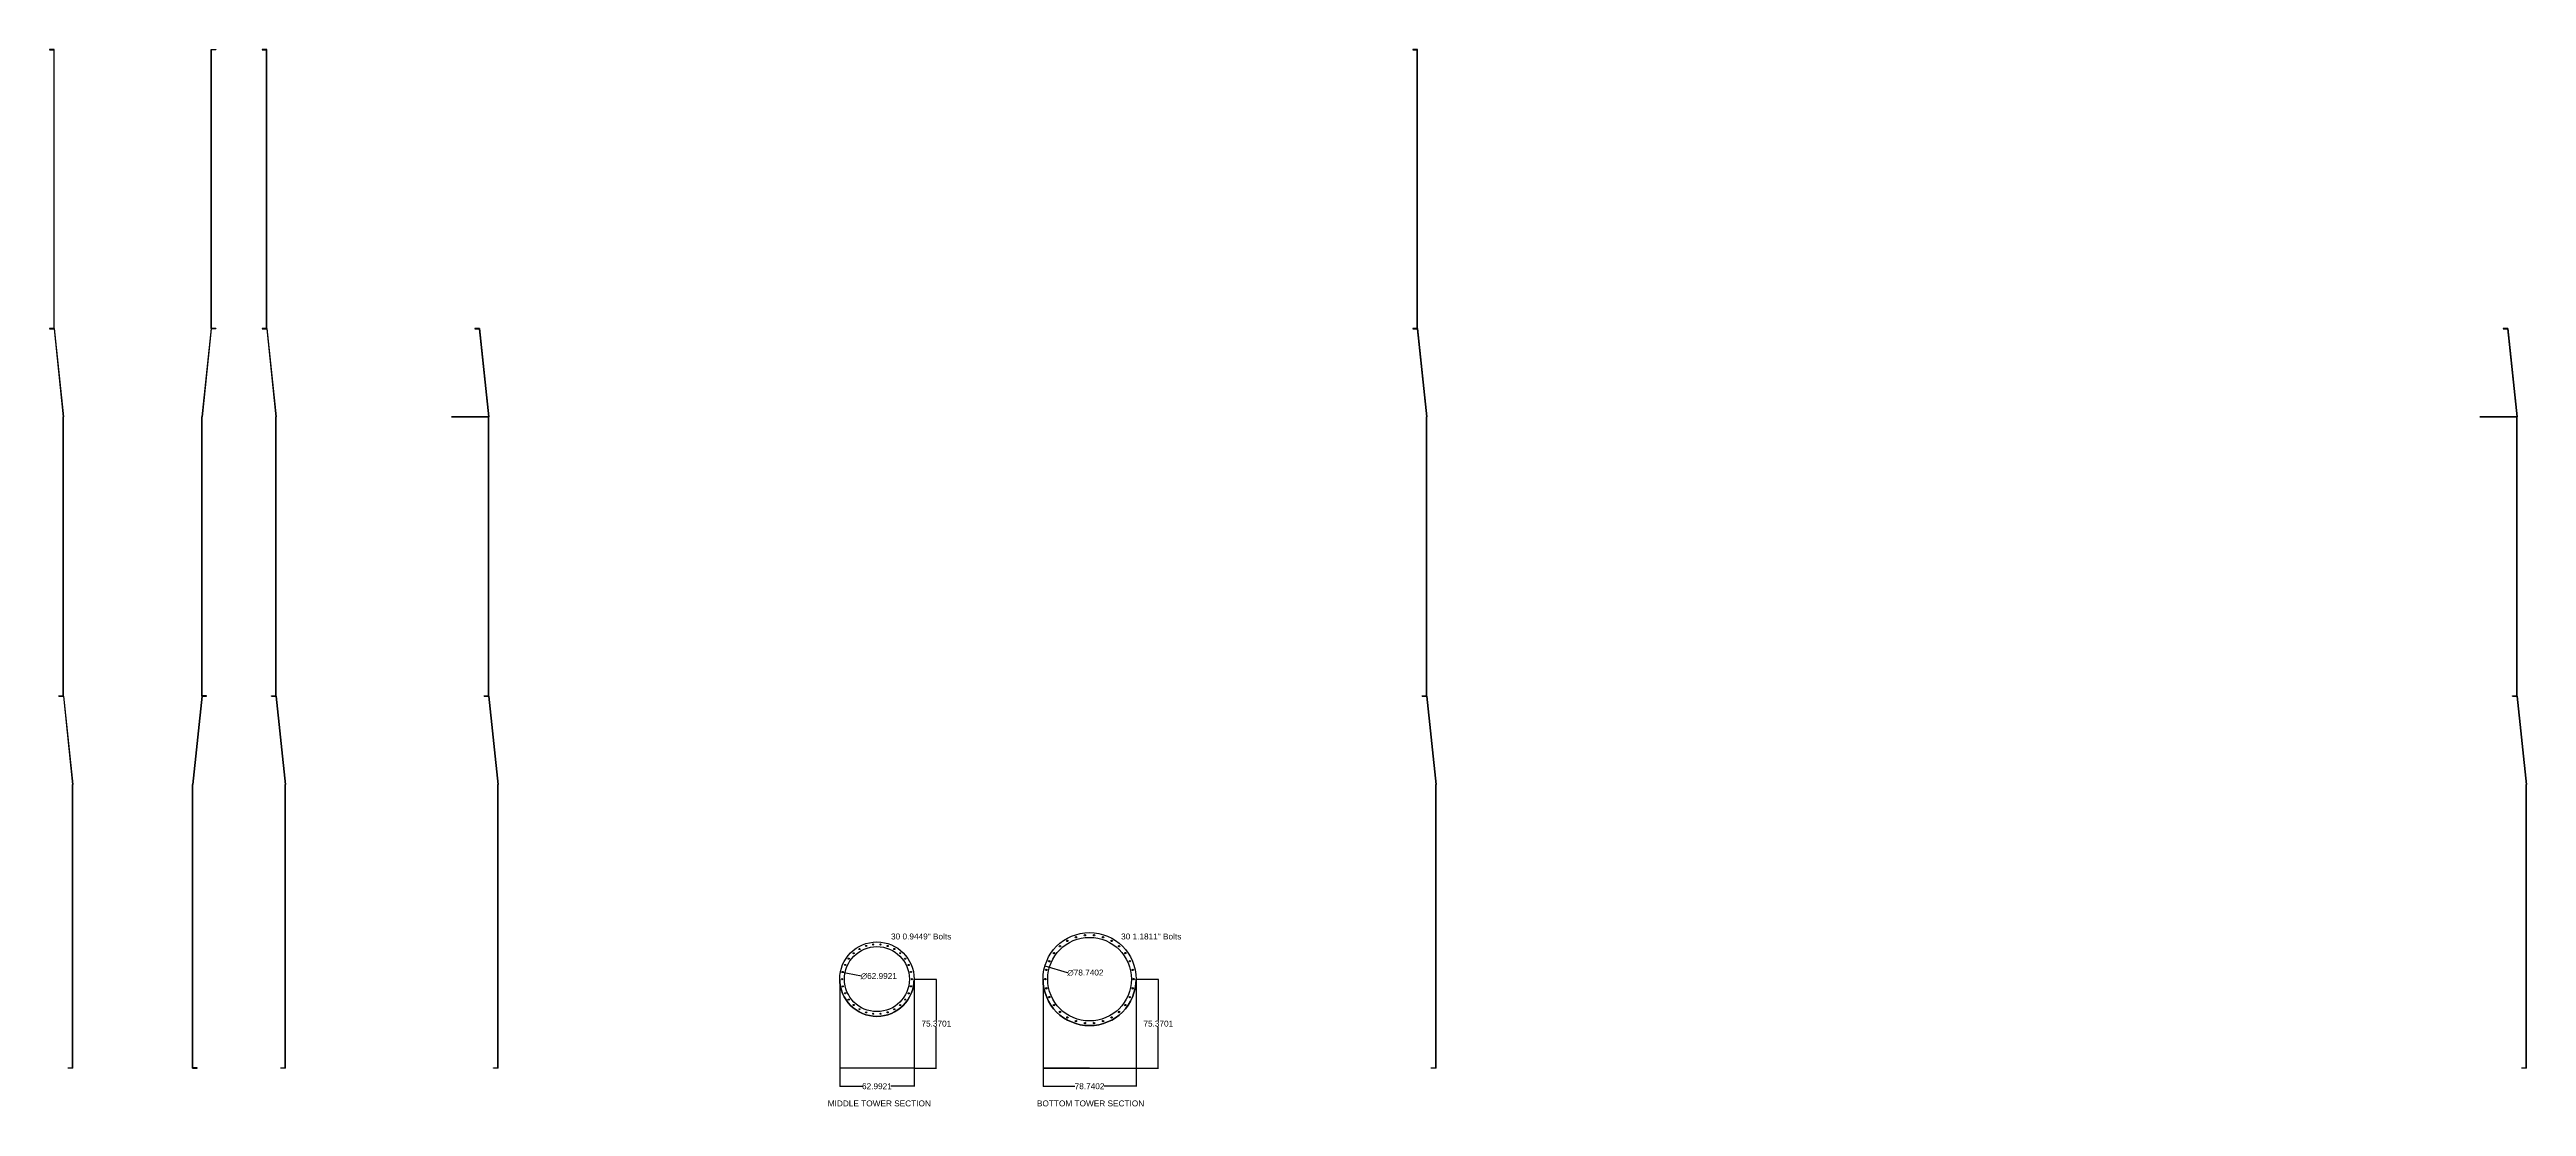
# Model space of a CAD drawing. Header units: inches. Extents: x 20 to 2116, y -32 to 862.
import ezdxf

# ---------------------------------------------------------------- set-up
doc = ezdxf.new("R2010")
doc.units = ezdxf.units.IN
doc.header["$MEASUREMENT"] = 0
doc.styles.get("Standard").update_dxf_attribs({"font": 'arial.ttf'})
doc.dimstyles.get("Standard").update_dxf_attribs({"dimtxt": 0.18, "dimasz": 0.18, "dimexe": 0.18, "dimexo": 0.0625, "dimgap": 0.09, "dimtad": 0, "dimtih": 1, "dimtoh": 1, "dimdec": 4, "dimzin": 0, "dimdsep": 46, "dimtxsty": 'Standard', "dimcen": 0.09, "dimadec": 0, "dimazin": 0, "dimtfac": 1, "dimtdec": 4, "dimtofl": 0, "dimtmove": 0, "dimatfit": 3, "dimfxl": 1, "dimtolj": 1, "dimtzin": 0, "dimarcsym": 0})

# ---------------------------------------------------------------- blocks, each defined once
blk = doc.blocks.new('*U3')
blk.add_circle((0, 0), 0.591)
blk = doc.blocks.new('*U4')
at = {"color": 0, "linetype": 'ByBlock', "lineweight": -2, "transparency": 16777216}
for p, rotation in [((689.8, 22), 323.999999999999), ((695, 27.8), 311.9999999999991), ((701.3, 32.4), 299.9999999999992), ((708.5, 35.5), 287.9999999999991), ((716.1, 37.2), 275.9999999999991), ((723.9, 37.2), 263.9999999999991), ((731.5, 35.5), 251.9999999999993), ((738.7, 32.4), 239.9999999999993), ((745, 27.8), 227.9999999999994), ((750.2, 22), 215.9999999999993), ((683.4, 7.8), 347.999999999999), ((685.9, 15.2), 335.9999999999991), ((754.1, 15.2), 203.9999999999993), ((756.6, 7.8), 191.9999999999994), ((757.4, 0), 180), ((683.4, -7.8), 11.99999999999999), ((685.9, -15.2), 23.99999999999997), ((754.1, -15.2), 155.9999999999996), ((756.6, -7.8), 167.9999999999995), ((689.8, -22), 35.99999999999989), ((695, -27.8), 47.99999999999987), ((701.3, -32.4), 59.99999999999987), ((708.5, -35.5), 71.99999999999979), ((716.1, -37.2), 83.99999999999977), ((723.9, -37.2), 95.99999999999974), ((731.5, -35.5), 107.9999999999997), ((738.7, -32.4), 119.9999999999997), ((745, -27.8), 131.9999999999996), ((750.2, -22), 143.9999999999996)]:
    blk.add_blockref('*U3', p, dxfattribs=dict(at, rotation=rotation))
blk.add_blockref('*U3', (682.6, 0), dxfattribs=at)
blk = doc.blocks.new('*U10')
blk.add_circle((0, 0), 0.472)
blk = doc.blocks.new('*U11')
at = {"color": 0, "linetype": 'ByBlock', "lineweight": -2, "transparency": 16777216}
for p, rotation in [((520.3, 21.9), 131.9999999999995), ((525.3, 25.5), 119.9999999999995), ((530.9, 28.1), 107.9999999999996), ((536.9, 29.3), 95.99999999999972), ((543.1, 29.3), 83.99999999999977), ((549.1, 28.1), 71.99999999999979), ((554.7, 25.5), 59.99999999999983), ((559.7, 21.9), 47.99999999999986), ((510.5, 0), 180), ((511.1, 6.1), 167.9999999999994), ((513.1, 12), 155.9999999999994), ((516.1, 17.3), 143.9999999999994), ((563.9, 17.3), 35.99999999999984), ((566.9, 12), 23.99999999999988), ((568.9, 6.1), 11.99999999999989), ((511.1, -6.1), 191.9999999999993), ((513.1, -12), 203.9999999999992), ((516.1, -17.3), 215.9999999999992), ((563.9, -17.3), 323.9999999999988), ((566.9, -12), 335.9999999999989), ((568.9, -6.1), 347.9999999999989), ((520.3, -21.9), 227.9999999999991), ((525.3, -25.5), 239.9999999999991), ((530.9, -28.1), 251.9999999999991), ((536.9, -29.3), 263.999999999999), ((543.1, -29.3), 275.999999999999), ((549.1, -28.1), 287.999999999999), ((554.7, -25.5), 299.9999999999989), ((559.7, -21.9), 311.9999999999989)]:
    blk.add_blockref('*U10', p, dxfattribs=dict(at, rotation=rotation))
blk.add_blockref('*U10', (569.5, 0), dxfattribs=at)
blk = doc.blocks.new('*D16')
at = {"color": 0, "lineweight": -2, "transparency": 16777216}
for p, q in [((751.6, 75.4), (770.5, 75.4)), ((770.3, 75.2), (770.3, 40.3)), ((770.3, 0.2), (770.3, 35)), ((751.6, 0), (770.5, 0))]:
    blk.add_line(p, q, dxfattribs=at)
at = {"color": 0, "transparency": 16777216}
for points in [[(770.3, 75.2), (770.3, 75.2), (770.3, 75.4)], [(770.3, 0.2), (770.3, 0.2), (770.3, 0)]]:
    blk.add_solid(points, dxfattribs=at)
at = {"layer": 'Defpoints', "color": 0, "transparency": 16777216}
for p in [(751.5, 75.4), (751.5, 0), (770.3, 0)]:
    blk.add_point(p, dxfattribs=at)
at = {"color": 0, "transparency": 16777216, "insert": (770.3, 37.7), "char_height": 5, "attachment_point": 5}
blk.add_mtext('\\A1;75.3701', dxfattribs=at)
blk = doc.blocks.new('*D17')
at = {"color": 0, "lineweight": -2, "transparency": 16777216}
for p, q in [((688.5, -0.1), (688.5, -15.5)), ((688.7, -15.3), (708.1, -15.3)), ((751.3, -15.3), (731.9, -15.3)), ((751.5, -0.1), (751.5, -15.5))]:
    blk.add_line(p, q, dxfattribs=at)
at = {"color": 0, "transparency": 16777216}
for points in [[(688.7, -15.3), (688.7, -15.3), (688.5, -15.3)], [(751.3, -15.3), (751.3, -15.3), (751.5, -15.3)]]:
    blk.add_solid(points, dxfattribs=at)
at = {"layer": 'Defpoints', "color": 0, "transparency": 16777216}
for p in [(688.5, 0), (688.5, -15.3), (751.5, 0)]:
    blk.add_point(p, dxfattribs=at)
at = {"color": 0, "transparency": 16777216, "insert": (720, -15.3), "char_height": 5, "attachment_point": 5}
blk.add_mtext('\\A1;62.9921', dxfattribs=at)
blk = doc.blocks.new('*D18')
at = {"color": 0, "lineweight": -2, "transparency": 16777216}
blk.add_line((707, 77.9), (689.2, 81.3), dxfattribs=at)
at = {"color": 0, "transparency": 16777216}
blk.add_solid([(689.3, 81.3), (689.2, 81.2), (689.1, 81.3)], dxfattribs=at)
at = {"layer": 'Defpoints', "color": 0, "transparency": 16777216}
for p in [(689.1, 81.3), (750.9, 69.4)]:
    blk.add_point(p, dxfattribs=at)
at = {"color": 0, "transparency": 16777216, "insert": (721.6, 77.9), "char_height": 5, "attachment_point": 5}
blk.add_mtext('\\A1;∅62.9921', dxfattribs=at)
blk = doc.blocks.new('*D19')
at = {"color": 0, "lineweight": -2, "transparency": 16777216}
for p, q in [((939.4, 75.4), (958.4, 75.4)), ((958.2, 75.2), (958.2, 40.3)), ((958.2, 0.2), (958.2, 35)), ((939.4, 0), (958.4, 0))]:
    blk.add_line(p, q, dxfattribs=at)
at = {"color": 0, "transparency": 16777216}
for points in [[(958.2, 75.2), (958.2, 75.2), (958.2, 75.4)], [(958.2, 0.2), (958.2, 0.2), (958.2, 0)]]:
    blk.add_solid(points, dxfattribs=at)
at = {"layer": 'Defpoints', "color": 0, "transparency": 16777216}
for p in [(939.4, 75.4), (939.4, 0), (958.2, 0)]:
    blk.add_point(p, dxfattribs=at)
at = {"color": 0, "transparency": 16777216, "insert": (958.2, 37.7), "char_height": 5, "attachment_point": 5}
blk.add_mtext('\\A1;75.3701', dxfattribs=at)
blk = doc.blocks.new('*D20')
at = {"color": 0, "lineweight": -2, "transparency": 16777216}
for p, q in [((860.6, -0.1), (860.6, -15.5)), ((860.8, -15.3), (887.6, -15.3)), ((939.2, -15.3), (912.4, -15.3)), ((939.4, -0.1), (939.4, -15.5))]:
    blk.add_line(p, q, dxfattribs=at)
at = {"color": 0, "transparency": 16777216}
for points in [[(860.8, -15.3), (860.8, -15.3), (860.6, -15.3)], [(939.2, -15.3), (939.2, -15.3), (939.4, -15.3)]]:
    blk.add_solid(points, dxfattribs=at)
at = {"layer": 'Defpoints', "color": 0, "transparency": 16777216}
for p in [(860.6, 0), (860.6, -15.3), (939.4, 0)]:
    blk.add_point(p, dxfattribs=at)
at = {"color": 0, "transparency": 16777216, "insert": (900, -15.3), "char_height": 5, "attachment_point": 5}
blk.add_mtext('\\A1;78.7402', dxfattribs=at)
blk = doc.blocks.new('*D21')
at = {"color": 0, "lineweight": -2, "transparency": 16777216}
for p, q in [((881.2, 80.8), (862.4, 86.3)), ((881.4, 80.8), (881.2, 80.8))]:
    blk.add_line(p, q, dxfattribs=at)
at = {"color": 0, "transparency": 16777216}
blk.add_solid([(862.4, 86.3), (862.3, 86.2), (862.2, 86.3)], dxfattribs=at)
at = {"layer": 'Defpoints', "color": 0, "transparency": 16777216}
for p in [(862.2, 86.3), (937.8, 64.4)]:
    blk.add_point(p, dxfattribs=at)
at = {"color": 0, "transparency": 16777216, "insert": (896.5, 80.8), "char_height": 5, "attachment_point": 5}
blk.add_mtext('\\A1;∅78.7402', dxfattribs=at)

msp = doc.modelspace()

# ---------------------------------------------------------------- linework, layer by layer
at = {"color": 254}
for p, q in [((23.6221, 862.2032), (19.6221, 862.2032)), ((19.6221, 862.2032), (19.6221, 861.9932)), ((19.6221, 861.9932), (23.4121, 861.9932)), ((23.4121, 626.1932), (23.4121, 861.9932)), ((23.4121, 626.1932), (23.4121, 861.9932)), ((23.6221, 625.9832), (23.6221, 862.2032)), ((1173.55538, 862.2032), (1173.55538, 861.9932)), ((1177.55538, 862.2032), (1173.55538, 862.2032)), ((1173.55538, 861.9932), (1177.34538, 861.9932)), ((1177.34538, 626.1932), (1177.34538, 861.9932)), ((1177.34538, 626.1932), (1177.34538, 861.9932)), ((1177.55538, 625.9832), (1177.55538, 862.2032)), ((19.6221, 625.9832), (19.6221, 626.1932)), ((19.6221, 626.1932), (23.4121, 626.1932)), ((23.6221, 625.9832), (19.6221, 625.9832)), ((19.6221, 625.9832), (19.6221, 625.7732)), ((19.6221, 625.7732), (23.43421, 625.7732)), ((23.43421, 625.7732), (31.2861, 551.1801)), ((23.43421, 625.7732), (31.2861, 551.1801)), ((23.6221, 625.9832), (31.4961, 551.1801)), ((379.6221, 626.1932), (383.4121, 626.1932)), ((379.6221, 625.9832), (379.6221, 626.1932)), ((379.6221, 625.9832), (379.6221, 625.7732)), ((383.6221, 625.9832), (379.6221, 625.9832)), ((379.6221, 625.7732), (383.43421, 625.7732)), ((383.43421, 625.7732), (391.2861, 551.1801)), ((383.43421, 625.7732), (391.2861, 551.1801)), ((383.6221, 625.9832), (391.4961, 551.1801)), ((1173.55538, 626.1932), (1177.34538, 626.1932)), ((1173.55538, 625.9832), (1173.55538, 626.1932)), ((1173.55538, 625.9832), (1173.55538, 625.7732)), ((1177.55538, 625.9832), (1173.55538, 625.9832)), ((1173.55538, 625.7732), (1177.36748, 625.7732)), ((1177.36748, 625.7732), (1185.21938, 551.1801)), ((1177.36748, 625.7732), (1185.21938, 551.1801)), ((1177.55538, 625.9832), (1185.42938, 551.1801)), ((2096.60899, 626.1932), (2100.39899, 626.1932)), ((2096.60899, 625.9832), (2096.60899, 626.1932)), ((2096.60899, 625.9832), (2096.60899, 625.7732)), ((2100.60899, 625.9832), (2096.60899, 625.9832)), ((2096.60899, 625.7732), (2100.4211, 625.7732)), ((2100.4211, 625.7732), (2108.27299, 551.1801)), ((2100.4211, 625.7732), (2108.27299, 551.1801)), ((2100.60899, 625.9832), (2108.48299, 551.1801)), ((31.2861, 315.1701), (31.2861, 551.1801)), ((31.2861, 315.1701), (31.2861, 551.1801)), ((31.4961, 314.9601), (31.4961, 551.1801)), ((391.2861, 315.1701), (391.2861, 551.1801)), ((391.2861, 315.1701), (391.2861, 551.1801)), ((391.4961, 314.9601), (391.4961, 551.1801)), ((1185.21938, 315.1701), (1185.21938, 551.1801)), ((1185.21938, 315.1701), (1185.21938, 551.1801)), ((1185.42938, 314.9601), (1185.42938, 551.1801)), ((2108.27299, 315.1701), (2108.27299, 551.1801)), ((2108.27299, 315.1701), (2108.27299, 551.1801)), ((2108.48299, 314.9601), (2108.48299, 551.1801)), ((27.4961, 314.9601), (27.4961, 315.1701)), ((27.4961, 315.1701), (31.2861, 315.1701)), ((31.4961, 314.9601), (27.4961, 314.9601)), ((27.4961, 314.9601), (27.4961, 314.7501)), ((27.4961, 314.7501), (31.30821, 314.7501)), ((31.30821, 314.7501), (39.1601, 240.157)), ((31.30821, 314.7501), (39.1601, 240.157)), ((31.4961, 314.9601), (39.3701, 240.157)), ((387.4961, 315.1701), (391.2861, 315.1701)), ((387.4961, 314.9601), (387.4961, 315.1701)), ((387.4961, 314.9601), (387.4961, 314.7501)), ((391.4961, 314.9601), (387.4961, 314.9601)), ((387.4961, 314.7501), (391.30821, 314.7501)), ((391.30821, 314.7501), (399.1601, 240.157)), ((391.30821, 314.7501), (399.1601, 240.157)), ((391.4961, 314.9601), (399.3701, 240.157)), ((1181.42938, 315.1701), (1185.21938, 315.1701)), ((1181.42938, 314.9601), (1181.42938, 315.1701)), ((1181.42938, 314.9601), (1181.42938, 314.7501)), ((1185.42938, 314.9601), (1181.42938, 314.9601)), ((1181.42938, 314.7501), (1185.24148, 314.7501)), ((1185.24148, 314.7501), (1193.09338, 240.157)), ((1185.24148, 314.7501), (1193.09338, 240.157)), ((1185.42938, 314.9601), (1193.30338, 240.157)), ((2104.48299, 315.1701), (2108.27299, 315.1701)), ((2104.48299, 314.9601), (2104.48299, 315.1701)), ((2104.48299, 314.9601), (2104.48299, 314.7501)), ((2108.48299, 314.9601), (2104.48299, 314.9601)), ((2104.48299, 314.7501), (2108.2951, 314.7501)), ((2108.2951, 314.7501), (2116.14699, 240.157)), ((2108.2951, 314.7501), (2116.14699, 240.157)), ((2108.48299, 314.9601), (2116.35699, 240.157)), ((39.1601, 0.21), (39.1601, 240.157)), ((39.1601, 0.21), (39.1601, 240.157)), ((39.3701, 0.21), (39.3701, 240.157)), ((399.1601, 0.21), (399.1601, 240.157)), ((399.1601, 0.21), (399.1601, 240.157)), ((399.3701, 0.21), (399.3701, 240.157)), ((1193.09338, 0.21), (1193.09338, 240.157)), ((1193.09338, 0.21), (1193.09338, 240.157)), ((1193.30338, 0.21), (1193.30338, 240.157)), ((2116.14699, 0.21), (2116.14699, 240.157)), ((2116.14699, 0.21), (2116.14699, 240.157)), ((2116.35699, 0.21), (2116.35699, 240.157)), ((35.3701, 0), (35.3701, 0.21)), ((35.3701, 0.21), (39.1601, 0.21)), ((39.3701, 0), (35.3701, 0)), ((39.3701, 0), (39.3701, 0.21)), ((395.3701, 0.21), (399.1601, 0.21)), ((395.3701, 0), (395.3701, 0.21)), ((399.3701, 0), (395.3701, 0)), ((399.3701, 0), (399.3701, 0.21)), ((1189.30338, 0.21), (1193.09338, 0.21)), ((1189.30338, 0), (1189.30338, 0.21)), ((1193.30338, 0), (1189.30338, 0)), ((1193.30338, 0), (1193.30338, 0.21)), ((2112.35699, 0.21), (2116.14699, 0.21)), ((2112.35699, 0), (2112.35699, 0.21)), ((2116.35699, 0), (2112.35699, 0)), ((2116.35699, 0), (2116.35699, 0.21))]:
    msp.add_line(p, q, dxfattribs=at)
for p, q in [((156.3779, 625.9832), (156.3779, 862.2032)), ((156.3779, 862.2032), (160.3779, 862.2032)), ((156.5879, 626.1932), (156.5879, 861.9932)), ((156.5879, 626.1932), (156.5879, 861.9932)), ((160.3779, 861.9932), (156.5879, 861.9932)), ((160.3779, 862.2032), (160.3779, 861.9932)), ((203.6221, 862.2032), (199.6221, 862.2032)), ((199.6221, 862.2032), (199.6221, 861.9932)), ((199.6221, 861.9932), (203.4121, 861.9932)), ((203.4121, 626.1932), (203.4121, 861.9932)), ((203.4121, 626.1932), (203.4121, 861.9932)), ((203.6221, 625.9832), (203.6221, 862.2032)), ((156.3779, 625.9832), (148.5039, 551.1801)), ((156.56579, 625.7732), (148.7139, 551.1801)), ((156.56579, 625.7732), (148.7139, 551.1801)), ((156.3779, 625.9832), (160.3779, 625.9832)), ((160.3779, 625.7732), (156.56579, 625.7732)), ((160.3779, 626.1932), (156.5879, 626.1932)), ((160.3779, 625.9832), (160.3779, 626.1932)), ((160.3779, 625.9832), (160.3779, 625.7732)), ((199.6221, 625.9832), (199.6221, 626.1932)), ((199.6221, 626.1932), (203.4121, 626.1932)), ((203.6221, 625.9832), (199.6221, 625.9832)), ((199.6221, 625.9832), (199.6221, 625.7732)), ((199.6221, 625.7732), (203.43421, 625.7732)), ((203.43421, 625.7732), (211.2861, 551.1801)), ((203.43421, 625.7732), (211.2861, 551.1801)), ((203.6221, 625.9832), (211.4961, 551.1801)), ((148.5039, 314.9601), (148.5039, 551.1801)), ((148.7139, 315.1701), (148.7139, 551.1801)), ((148.7139, 315.1701), (148.7139, 551.1801)), ((211.2861, 315.1701), (211.2861, 551.1801)), ((211.2861, 315.1701), (211.2861, 551.1801)), ((211.4961, 314.9601), (211.4961, 551.1801)), ((148.5039, 314.9601), (140.6299, 240.157)), ((148.69179, 314.7501), (140.8399, 240.157)), ((148.69179, 314.7501), (140.8399, 240.157)), ((148.5039, 314.9601), (152.5039, 314.9601)), ((152.5039, 314.7501), (148.69179, 314.7501)), ((152.5039, 315.1701), (148.7139, 315.1701)), ((152.5039, 314.9601), (152.5039, 315.1701)), ((152.5039, 314.9601), (152.5039, 314.7501)), ((207.4961, 314.9601), (207.4961, 315.1701)), ((207.4961, 315.1701), (211.2861, 315.1701)), ((211.4961, 314.9601), (207.4961, 314.9601)), ((207.4961, 314.9601), (207.4961, 314.7501)), ((207.4961, 314.7501), (211.30821, 314.7501)), ((211.30821, 314.7501), (219.1601, 240.157)), ((211.30821, 314.7501), (219.1601, 240.157)), ((211.4961, 314.9601), (219.3701, 240.157)), ((140.6299, 0.21), (140.6299, 240.157)), ((140.8399, 0.21), (140.8399, 240.157)), ((140.8399, 0.21), (140.8399, 240.157)), ((219.1601, 0.21), (219.1601, 240.157)), ((219.1601, 0.21), (219.1601, 240.157)), ((219.3701, 0.21), (219.3701, 240.157)), ((688.50395, 75.3701), (688.50395, 0)), ((751.49605, 75.3701), (751.49605, 0)), ((860.6299, 75.3701), (860.6299, 0)), ((939.3701, 75.3701), (939.3701, 0)), ((140.6299, 0), (140.6299, 0.21)), ((140.6299, 0), (144.6299, 0)), ((144.6299, 0.21), (140.8399, 0.21)), ((144.6299, 0), (144.6299, 0.21)), ((215.3701, 0), (215.3701, 0.21)), ((215.3701, 0.21), (219.1601, 0.21)), ((219.3701, 0), (215.3701, 0)), ((219.3701, 0), (219.3701, 0.21)), ((751.49605, 0), (688.50395, 0)), ((900, 0), (860.6299, 0)), ((860.6299, 0), (939.3701, 0))]:
    msp.add_line(p, q)
for centre, radius in [((720, 75.3701), 31.49605), ((900, 75.3701), 39.3701), ((900, 75.3701), 35.3701), ((720, 75.3701), 27.49605)]:
    msp.add_circle(centre, radius)
at = {"color": 254, "extrusion": (-6.12323e-17, -1, 3.7494e-33)}
for centre in [(360.00005, 0, -551.1801), (2076.98694, 0, -551.1801)]:
    msp.add_arc(centre, 31.49605, 270, 90, dxfattribs=at)
for centre, radius in [((720, 75.3701), 31.49605), ((900, 75.3701), 39.3701)]:
    msp.add_arc(centre, radius, 180, 0)

# ---------------------------------------------------------------- block references
for name in ['*U11', '*U4']:
    msp.add_blockref(name, (180, 75.3701))

# ---------------------------------------------------------------- texts
for s, p in [('30 0.9449" Bolts', (731.95176, 108.97209)), ('30 1.1811" Bolts', (926.69292, 108.97209)), ('MIDDLE TOWER SECTION', (678.37639, -32.32355)), ('BOTTOM TOWER SECTION', (855.47273, -32.32355))]:
    msp.add_text(s, height=5).set_placement(p)

# ---------------------------------------------------------------- dimensions: what is measured, and where the dimension line sits
for p1, p2, picture, middle in [((937.81794, 64.42442), (862.18206, 86.31578), '*D21', (896.46772, 80.8165)), ((750.93221, 69.43717), (689.06779, 81.30303), '*D18', (706.98008, 77.86738))]:
    dim = msp.add_diameter_dim_2p(p1=p1, p2=p2, dimstyle='Standard', override={"dimtxt": 5})
    dim.commit()
    dim.dimension.update_dxf_attribs({"geometry": picture, "text_midpoint": middle, "dimtype": 163})
for base, p1, p2, picture, middle in [((770.31602, 0), (751.49605, 75.3701), (751.49605, 0), '*D16', (770.31602, 37.68505)), ((958.19007, 0), (939.3701, 75.3701), (939.3701, 0), '*D19', (958.19007, 37.68505))]:
    dim = msp.add_linear_dim(base=base, p1=p1, p2=p2, angle=90, dimstyle='Standard', override={"dimtxt": 5})
    dim.commit()
    dim.dimension.update_dxf_attribs({"geometry": picture, "text_midpoint": middle})
for base, p1, p2, picture, middle in [((688.50395, -15.29743), (751.49605, 0), (688.50395, 0), '*D17', (720, -15.29743)), ((860.6299, -15.29743), (939.3701, 0), (860.6299, 0), '*D20', (900, -15.29743))]:
    dim = msp.add_linear_dim(base=base, p1=p1, p2=p2, dimstyle='Standard', override={"dimtxt": 5})
    dim.commit()
    dim.dimension.update_dxf_attribs({"geometry": picture, "text_midpoint": middle})

doc.saveas('drawing.dxf')
